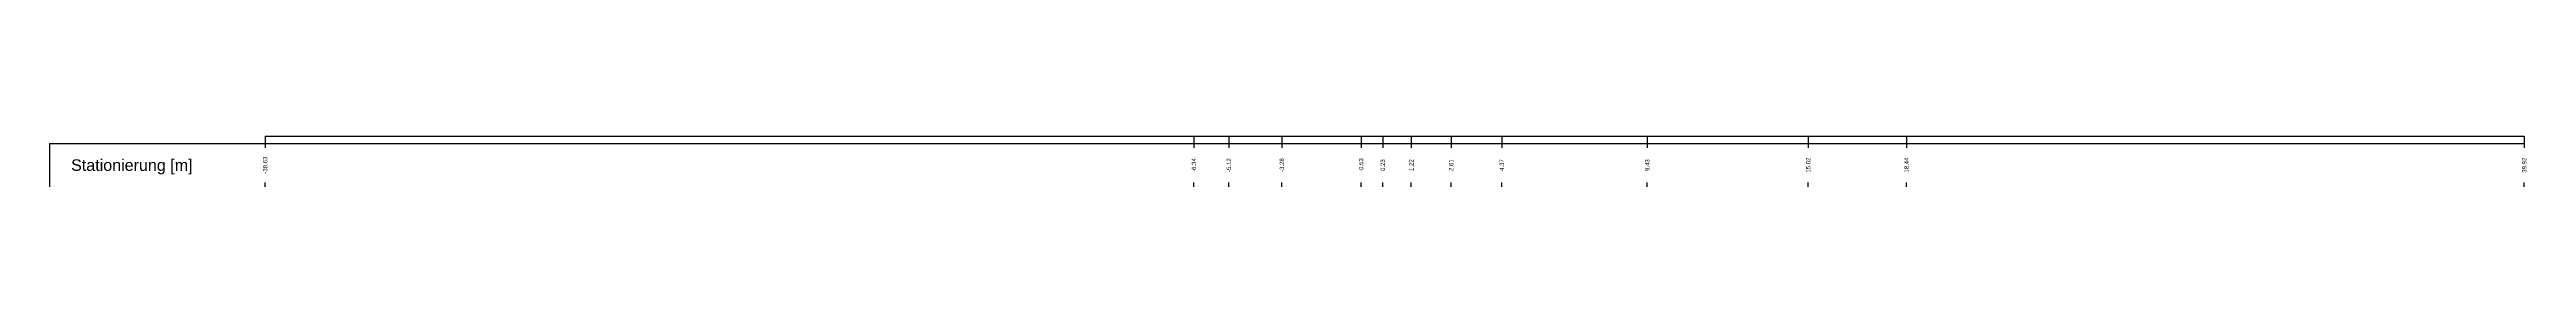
# Model space of a CAD drawing. Header units: millimetres. Extents: x -8 to 79, y -83 to 317.
# Drawn here: x -7.5 to 78.6, y -81.8 to -80 of the extents above; entities that cross this region are included whole.
import ezdxf
from ezdxf.enums import TextEntityAlignment as Align

# ---------------------------------------------------------------- set-up
doc = ezdxf.new("R2010")
doc.units = ezdxf.units.MM
doc.styles.get("Standard").update_dxf_attribs({"font": 'arial.ttf'})

msp = doc.modelspace()

# ---------------------------------------------------------------- linework, layer by layer
at = {"layer": 'band'}
for p, q in [((0, -80.25), (0, -80.4)), ((32.294, -80.25), (32.294, -80.4)), ((33.508, -80.25), (33.508, -80.4)), ((35.351, -80.25), (35.351, -80.4)), ((38.106, -80.25), (38.106, -80.4)), ((38.86, -80.25), (38.86, -80.4)), ((39.853, -80.25), (39.853, -80.4)), ((41.238, -80.25), (41.238, -80.4)), ((43, -80.25), (43, -80.4)), ((48.059, -80.25), (48.059, -80.4)), ((53.656, -80.25), (53.656, -80.4)), ((57.072, -80.25), (57.072, -80.4)), ((78.553, -80.25), (78.553, -80.4)), ((0, -81.75), (0, -81.6)), ((32.294, -81.75), (32.294, -81.6)), ((33.508, -81.75), (33.508, -81.6)), ((35.351, -81.75), (35.351, -81.6)), ((38.106, -81.75), (38.106, -81.6)), ((38.86, -81.75), (38.86, -81.6)), ((39.853, -81.75), (39.853, -81.6)), ((41.238, -81.75), (41.238, -81.6)), ((43, -81.75), (43, -81.6)), ((48.059, -81.75), (48.059, -81.6)), ((53.656, -81.75), (53.656, -81.6)), ((57.072, -81.75), (57.072, -81.6)), ((78.553, -81.75), (78.553, -81.6))]:
    msp.add_line(p, q, dxfattribs=at)
at = {"layer": 'frame'}
for p, q in [((0, -80), (78.553, -80)), ((-7.5, -80.25), (78.553, -80.25)), ((-7.5, -80.25), (-7.5, -81.75))]:
    msp.add_line(p, q, dxfattribs=at)
at = {"layer": 'marker', "color": 253}
for p, q in [((0, -80), (0, -80.25)), ((32.294, -80), (32.294, -80.25)), ((33.508, -80), (33.508, -80.25)), ((35.351, -80), (35.351, -80.25)), ((38.106, -80), (38.106, -80.25)), ((38.86, -80), (38.86, -80.25)), ((39.853, -80), (39.853, -80.25)), ((41.238, -80), (41.238, -80.25)), ((43, -80), (43, -80.25)), ((48.059, -80), (48.059, -80.25)), ((53.656, -80), (53.656, -80.25)), ((57.072, -80), (57.072, -80.25)), ((78.553, -80), (78.553, -80.25))]:
    msp.add_line(p, q, dxfattribs=at)

# ---------------------------------------------------------------- texts
msp.add_text('Stationierung [m]', height=0.4).set_placement((-6.75, -81), align=Align.MIDDLE_LEFT)
for s, p in [('-38.63', (0, -81)), ('-6.34', (32.294, -81)), ('-5.12', (33.508, -81)), ('-3.28', (35.351, -81)), ('-0.53', (38.106, -81)), ('0.23', (38.86, -81)), ('1.22', (39.853, -81)), ('2.61', (41.238, -81)), ('4.37', (43, -81)), ('9.43', (48.059, -81)), ('15.02', (53.656, -81)), ('18.44', (57.072, -81)), ('39.92', (78.553, -81))]:
    msp.add_text(s, height=0.15, rotation=90).set_placement(p, align=Align.MIDDLE)

doc.saveas('drawing.dxf')
